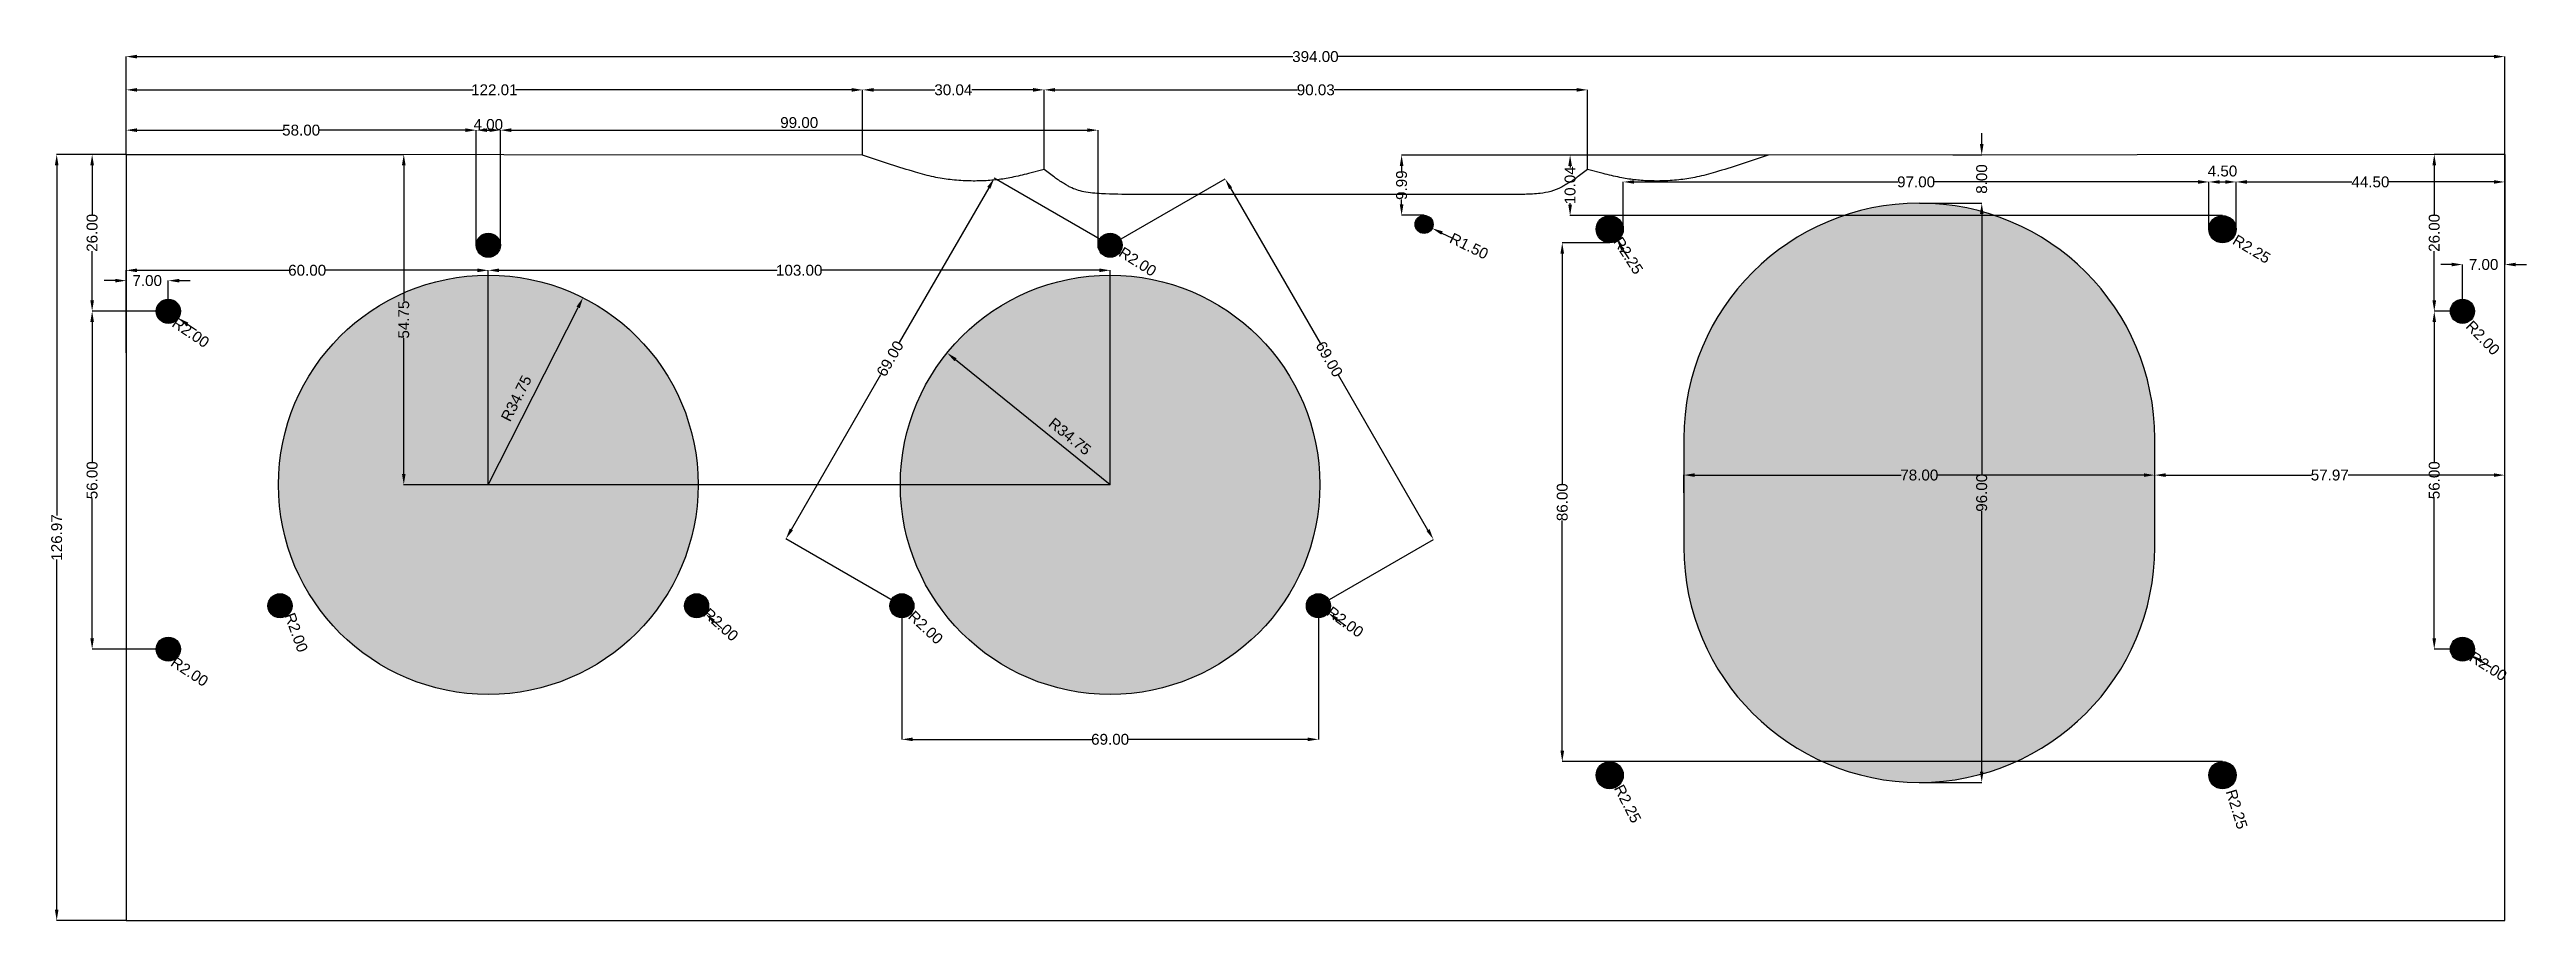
# Model space of a CAD drawing. Header units: centimetres. Extents: x -13 to 398, y 0 to 144.
import ezdxf

# ---------------------------------------------------------------- set-up
doc = ezdxf.new("R2010")
doc.units = ezdxf.units.CM
doc.header["$MEASUREMENT"] = 0
for name, color, linetype in [('Bemassung', 4, 'Continuous'), ('Schraffur', 7, 'Continuous'), ('Umrisse', 7, 'Continuous')]:
    doc.layers.add(name, color=color, linetype=linetype)
doc.styles.get("Standard").update_dxf_attribs({"font": 'arial.ttf'})
doc.dimstyles.get("Standard").update_dxf_attribs({"dimscale": 0.1, "dimtxt": 18, "dimasz": 18, "dimexe": 0.18, "dimexo": 0.0625, "dimgap": 0.09, "dimtad": 0, "dimzin": 0, "dimdsep": 46, "dimtxsty": 'Standard', "dimcen": 0, "dimadec": 0, "dimazin": 0, "dimtfac": 1, "dimtofl": 0, "dimtmove": 2, "dimatfit": 3, "dimfxl": 1, "dimtolj": 1, "dimtzin": 0, "dimarcsym": 0})

msp = doc.modelspace()

# ---------------------------------------------------------------- blocks, each defined once
blk = doc.blocks.new('*D36')
at = {"layer": 'Bemassung', "color": 0, "linetype": 'Continuous', "lineweight": -2, "transparency": 16777216}
for p, q in [((0, 126.98), (0, 137.69)), ((1.8, 137.67), (57.52, 137.67)), ((120.21, 137.67), (64.49, 137.67)), ((122.01, 126.87), (122.01, 137.69))]:
    blk.add_line(p, q, dxfattribs=at)
at = {"layer": 'Bemassung', "color": 0, "linetype": 'Continuous', "transparency": 16777216}
for points in [[(1.8, 137.97), (1.8, 137.37), (0, 137.67)], [(120.21, 137.97), (120.21, 137.37), (122.01, 137.67)]]:
    blk.add_solid(points, dxfattribs=at)
at = {"layer": 'Defpoints', "color": 0, "linetype": 'Continuous', "transparency": 16777216}
for p in [(122.01, 137.67), (0, 126.97), (122.01, 126.87)]:
    blk.add_point(p, dxfattribs=at)
at = {"layer": 'Bemassung', "color": 0, "linetype": 'Continuous', "transparency": 16777216, "insert": (61, 137.67), "char_height": 1.8, "attachment_point": 5}
blk.add_mtext('\\A1;122.01', dxfattribs=at)
blk = doc.blocks.new('*D37')
at = {"layer": 'Bemassung', "color": 0, "linetype": 'Continuous', "lineweight": -2, "transparency": 16777216}
for p, q in [((122.01, 126.87), (122.01, 137.69)), ((123.81, 137.67), (133.99, 137.67)), ((150.25, 137.67), (140.07, 137.67)), ((152.05, 124.48), (152.05, 137.69))]:
    blk.add_line(p, q, dxfattribs=at)
at = {"layer": 'Bemassung', "color": 0, "linetype": 'Continuous', "transparency": 16777216}
for points in [[(123.81, 137.97), (123.81, 137.37), (122.01, 137.67)], [(150.25, 137.97), (150.25, 137.37), (152.05, 137.67)]]:
    blk.add_solid(points, dxfattribs=at)
at = {"layer": 'Defpoints', "color": 0, "linetype": 'Continuous', "transparency": 16777216}
for p in [(152.05, 137.67), (122.01, 126.87), (152.05, 124.47)]:
    blk.add_point(p, dxfattribs=at)
at = {"layer": 'Bemassung', "color": 0, "linetype": 'Continuous', "transparency": 16777216, "insert": (137.03, 137.67), "char_height": 1.8, "attachment_point": 5}
blk.add_mtext('\\A1;30.04', dxfattribs=at)
blk = doc.blocks.new('*D38')
at = {"layer": 'Bemassung', "color": 0, "linetype": 'Continuous', "lineweight": -2, "transparency": 16777216}
for p, q in [((152.05, 124.48), (152.05, 137.69)), ((153.85, 137.67), (194.02, 137.67)), ((240.28, 137.67), (200.11, 137.67)), ((242.08, 124.48), (242.08, 137.69))]:
    blk.add_line(p, q, dxfattribs=at)
at = {"layer": 'Bemassung', "color": 0, "linetype": 'Continuous', "transparency": 16777216}
for points in [[(153.85, 137.97), (153.85, 137.37), (152.05, 137.67)], [(240.28, 137.97), (240.28, 137.37), (242.08, 137.67)]]:
    blk.add_solid(points, dxfattribs=at)
at = {"layer": 'Defpoints', "color": 0, "linetype": 'Continuous', "transparency": 16777216}
for p in [(242.08, 137.67), (152.05, 124.47), (242.08, 124.47)]:
    blk.add_point(p, dxfattribs=at)
at = {"layer": 'Bemassung', "color": 0, "linetype": 'Continuous', "transparency": 16777216, "insert": (197.06, 137.67), "char_height": 1.8, "attachment_point": 5}
blk.add_mtext('\\A1;90.03', dxfattribs=at)
blk = doc.blocks.new('*D39')
at = {"layer": 'Bemassung', "color": 0, "linetype": 'Continuous', "lineweight": -2, "transparency": 16777216}
for p, q in [((-0.01, 126.97), (-11.51, 126.97)), ((-11.49, 125.17), (-11.49, 67.15)), ((-11.49, 1.8), (-11.49, 59.82)), ((-0.01, 0), (-11.51, 0))]:
    blk.add_line(p, q, dxfattribs=at)
at = {"layer": 'Bemassung', "color": 0, "linetype": 'Continuous', "transparency": 16777216}
for points in [[(-11.79, 125.17), (-11.19, 125.17), (-11.49, 126.97)], [(-11.79, 1.8), (-11.19, 1.8), (-11.49, 0)]]:
    blk.add_solid(points, dxfattribs=at)
at = {"layer": 'Defpoints', "color": 0, "linetype": 'Continuous', "transparency": 16777216}
for p in [(0, 126.97), (0, 0), (-11.49, 0)]:
    blk.add_point(p, dxfattribs=at)
at = {"layer": 'Bemassung', "color": 0, "linetype": 'Continuous', "transparency": 16777216, "insert": (-11.49, 63.48), "char_height": 1.8, "attachment_point": 5, "rotation": 90}
blk.add_mtext('\\A1;126.97', dxfattribs=at)
blk = doc.blocks.new('*D40')
at = {"layer": 'Bemassung', "color": 0, "linetype": 'Continuous', "lineweight": -2, "transparency": 16777216}
for p, q in [((-1.8, 106.05), (-3.6, 106.05)), ((0, 100.98), (0, 106.07)), ((7, 100.98), (7, 106.07)), ((8.8, 106.05), (10.6, 106.05))]:
    blk.add_line(p, q, dxfattribs=at)
at = {"layer": 'Bemassung', "color": 0, "linetype": 'Continuous', "transparency": 16777216}
for points in [[(-1.8, 106.35), (-1.8, 105.75), (0, 106.05)], [(8.8, 106.35), (8.8, 105.75), (7, 106.05)]]:
    blk.add_solid(points, dxfattribs=at)
at = {"layer": 'Defpoints', "color": 0, "linetype": 'Continuous', "transparency": 16777216}
for p in [(0, 106.05), (0, 100.97), (7, 100.97)]:
    blk.add_point(p, dxfattribs=at)
at = {"layer": 'Bemassung', "color": 0, "linetype": 'Continuous', "transparency": 16777216, "insert": (3.5, 106.05), "char_height": 1.8, "attachment_point": 5}
blk.add_mtext('\\A1;7.00', dxfattribs=at)
blk = doc.blocks.new('*D41')
at = {"layer": 'Bemassung', "color": 0, "linetype": 'Continuous', "lineweight": -2, "transparency": 16777216}
for p, q in [((0, 126.98), (0, 131.01)), ((1.8, 130.99), (25.96, 130.99)), ((56.2, 130.99), (32.04, 130.99)), ((58, 111.92), (58, 131.01))]:
    blk.add_line(p, q, dxfattribs=at)
at = {"layer": 'Bemassung', "color": 0, "linetype": 'Continuous', "transparency": 16777216}
for points in [[(1.8, 131.29), (1.8, 130.69), (0, 130.99)], [(56.2, 131.29), (56.2, 130.69), (58, 130.99)]]:
    blk.add_solid(points, dxfattribs=at)
at = {"layer": 'Defpoints', "color": 0, "linetype": 'Continuous', "transparency": 16777216}
for p in [(58, 130.99), (0, 126.97), (58, 111.92)]:
    blk.add_point(p, dxfattribs=at)
at = {"layer": 'Bemassung', "color": 0, "linetype": 'Continuous', "transparency": 16777216, "insert": (29, 130.99), "char_height": 1.8, "attachment_point": 5}
blk.add_mtext('\\A1;58.00', dxfattribs=at)
blk = doc.blocks.new('*D42')
at = {"layer": 'Bemassung', "color": 0, "linetype": 'Continuous', "lineweight": -2, "transparency": 16777216}
for p, q in [((58, 111.92), (58, 131.01)), ((59.8, 130.99), (60.2, 130.99)), ((62, 111.92), (62, 131.01))]:
    blk.add_line(p, q, dxfattribs=at)
at = {"layer": 'Bemassung', "color": 0, "linetype": 'Continuous', "transparency": 16777216}
for points in [[(59.8, 131.29), (59.8, 130.69), (58, 130.99)], [(60.2, 131.29), (60.2, 130.69), (62, 130.99)]]:
    blk.add_solid(points, dxfattribs=at)
at = {"layer": 'Defpoints', "color": 0, "linetype": 'Continuous', "transparency": 16777216}
for p in [(62, 130.99), (58, 111.92), (62, 111.92)]:
    blk.add_point(p, dxfattribs=at)
at = {"layer": 'Bemassung', "color": 0, "linetype": 'Continuous', "transparency": 16777216, "insert": (60, 131.92), "char_height": 1.8, "attachment_point": 5}
blk.add_mtext('\\A1;4.00', dxfattribs=at)
blk = doc.blocks.new('*D43')
at = {"layer": 'Bemassung', "color": 0, "linetype": 'Continuous', "lineweight": -2, "transparency": 16777216}
for p, q in [((62, 111.92), (62, 131.01)), ((63.8, 130.99), (159.2, 130.99)), ((161, 111.92), (161, 131.01))]:
    blk.add_line(p, q, dxfattribs=at)
at = {"layer": 'Bemassung', "color": 0, "linetype": 'Continuous', "transparency": 16777216}
for points in [[(63.8, 131.29), (63.8, 130.69), (62, 130.99)], [(159.2, 131.29), (159.2, 130.69), (161, 130.99)]]:
    blk.add_solid(points, dxfattribs=at)
at = {"layer": 'Defpoints', "color": 0, "linetype": 'Continuous', "transparency": 16777216}
for p in [(161, 130.99), (62, 111.92), (161, 111.92)]:
    blk.add_point(p, dxfattribs=at)
at = {"layer": 'Bemassung', "color": 0, "linetype": 'Continuous', "transparency": 16777216, "insert": (111.5, 132.24), "char_height": 1.8, "attachment_point": 5}
blk.add_mtext('\\A1;99.00', dxfattribs=at)
blk = doc.blocks.new('*D44')
at = {"layer": 'Bemassung', "color": 0, "linetype": 'Continuous', "lineweight": -2, "transparency": 16777216}
for p, q in [((-0.01, 126.97), (-5.64, 126.97)), ((-5.62, 125.17), (-5.62, 117.03)), ((-5.62, 102.77), (-5.62, 110.91)), ((6.99, 100.97), (-5.64, 100.97))]:
    blk.add_line(p, q, dxfattribs=at)
at = {"layer": 'Bemassung', "color": 0, "linetype": 'Continuous', "transparency": 16777216}
for points in [[(-5.92, 125.17), (-5.32, 125.17), (-5.62, 126.97)], [(-5.92, 102.77), (-5.32, 102.77), (-5.62, 100.97)]]:
    blk.add_solid(points, dxfattribs=at)
at = {"layer": 'Defpoints', "color": 0, "linetype": 'Continuous', "transparency": 16777216}
for p in [(0, 126.97), (-5.62, 100.97), (7, 100.97)]:
    blk.add_point(p, dxfattribs=at)
at = {"layer": 'Bemassung', "color": 0, "linetype": 'Continuous', "transparency": 16777216, "insert": (-5.62, 113.97), "char_height": 1.8, "attachment_point": 5, "rotation": 90}
blk.add_mtext('\\A1;26.00', dxfattribs=at)
blk = doc.blocks.new('*D45')
at = {"layer": 'Bemassung', "color": 0, "linetype": 'Continuous', "lineweight": -2, "transparency": 16777216}
for p, q in [((6.99, 100.97), (-5.64, 100.97)), ((-5.62, 99.17), (-5.62, 76.01)), ((-5.62, 46.77), (-5.62, 69.93)), ((6.99, 44.97), (-5.64, 44.97))]:
    blk.add_line(p, q, dxfattribs=at)
at = {"layer": 'Bemassung', "color": 0, "linetype": 'Continuous', "transparency": 16777216}
for points in [[(-5.92, 99.17), (-5.32, 99.17), (-5.62, 100.97)], [(-5.92, 46.77), (-5.32, 46.77), (-5.62, 44.97)]]:
    blk.add_solid(points, dxfattribs=at)
at = {"layer": 'Defpoints', "color": 0, "linetype": 'Continuous', "transparency": 16777216}
for p in [(7, 100.97), (-5.62, 44.97), (7, 44.97)]:
    blk.add_point(p, dxfattribs=at)
at = {"layer": 'Bemassung', "color": 0, "linetype": 'Continuous', "transparency": 16777216, "insert": (-5.62, 72.97), "char_height": 1.8, "attachment_point": 5, "rotation": 90}
blk.add_mtext('\\A1;56.00', dxfattribs=at)
blk = doc.blocks.new('*D46')
at = {"layer": 'Bemassung', "color": 0, "linetype": 'Continuous', "lineweight": -2, "transparency": 16777216}
for p, q in [((142.9, 121.44), (128.07, 95.77)), ((162.99, 111.92), (143.78, 123.01)), ((110.2, 64.81), (125.02, 90.49)), ((128.49, 52.16), (109.28, 63.26))]:
    blk.add_line(p, q, dxfattribs=at)
at = {"layer": 'Bemassung', "color": 0, "linetype": 'Continuous', "transparency": 16777216}
for points in [[(142.64, 121.59), (143.16, 121.29), (143.8, 123)], [(109.94, 64.96), (110.46, 64.66), (109.3, 63.25)]]:
    blk.add_solid(points, dxfattribs=at)
at = {"layer": 'Defpoints', "color": 0, "linetype": 'Continuous', "transparency": 16777216}
for p in [(143.8, 123), (163, 111.92), (128.5, 52.16)]:
    blk.add_point(p, dxfattribs=at)
at = {"layer": 'Bemassung', "color": 0, "linetype": 'Continuous', "transparency": 16777216, "insert": (126.55, 93.13), "char_height": 1.8, "attachment_point": 5, "rotation": 60}
blk.add_mtext('\\A1;69.00', dxfattribs=at)
blk = doc.blocks.new('*D47')
at = {"layer": 'Bemassung', "color": 0, "linetype": 'Continuous', "lineweight": -2, "transparency": 16777216}
for p, q in [((128.5, 52.15), (128.5, 30)), ((197.5, 52.15), (197.5, 30)), ((130.3, 30.02), (159.95, 30.02)), ((195.7, 30.02), (166.05, 30.02))]:
    blk.add_line(p, q, dxfattribs=at)
at = {"layer": 'Bemassung', "color": 0, "linetype": 'Continuous', "transparency": 16777216}
for points in [[(130.3, 30.32), (130.3, 29.72), (128.5, 30.02)], [(195.7, 30.32), (195.7, 29.72), (197.5, 30.02)]]:
    blk.add_solid(points, dxfattribs=at)
at = {"layer": 'Defpoints', "color": 0, "linetype": 'Continuous', "transparency": 16777216}
for p in [(128.5, 52.16), (197.5, 52.16), (197.5, 30.02)]:
    blk.add_point(p, dxfattribs=at)
at = {"layer": 'Bemassung', "color": 0, "linetype": 'Continuous', "transparency": 16777216, "insert": (163, 30.02), "char_height": 1.8, "attachment_point": 5}
blk.add_mtext('\\A1;69.00', dxfattribs=at)
blk = doc.blocks.new('*D48')
at = {"layer": 'Bemassung', "color": 0, "linetype": 'Continuous', "lineweight": -2, "transparency": 16777216}
for p, q in [((163.01, 111.92), (182.07, 122.93)), ((182.95, 121.36), (197.78, 95.68)), ((215.65, 64.72), (200.83, 90.4)), ((197.51, 52.16), (216.57, 63.17))]:
    blk.add_line(p, q, dxfattribs=at)
at = {"layer": 'Bemassung', "color": 0, "linetype": 'Continuous', "transparency": 16777216}
for points in [[(183.21, 121.51), (182.69, 121.21), (182.05, 122.92)], [(215.91, 64.87), (215.39, 64.57), (216.55, 63.16)]]:
    blk.add_solid(points, dxfattribs=at)
at = {"layer": 'Defpoints', "color": 0, "linetype": 'Continuous', "transparency": 16777216}
for p in [(163, 111.92), (216.55, 63.16), (197.5, 52.16)]:
    blk.add_point(p, dxfattribs=at)
at = {"layer": 'Bemassung', "color": 0, "linetype": 'Continuous', "transparency": 16777216, "insert": (199.3, 93.04), "char_height": 1.8, "attachment_point": 5, "rotation": 300}
blk.add_mtext('\\A1;69.00', dxfattribs=at)
blk = doc.blocks.new('*D49')
at = {"layer": 'Bemassung', "color": 0, "linetype": 'Continuous', "lineweight": -2, "transparency": 16777216}
blk.add_line((163, 72.22), (137.39, 92.95), dxfattribs=at)
at = {"layer": 'Bemassung', "color": 0, "linetype": 'Continuous', "transparency": 16777216}
blk.add_solid([(137.57, 93.18), (137.2, 92.71), (135.99, 94.08)], dxfattribs=at)
at = {"layer": 'Defpoints', "color": 0, "linetype": 'Continuous', "transparency": 16777216}
for p in [(135.99, 94.08), (163, 72.22)]:
    blk.add_point(p, dxfattribs=at)
at = {"layer": 'Bemassung', "color": 0, "linetype": 'Continuous', "transparency": 16777216, "insert": (156.34, 80.23), "char_height": 1.8, "attachment_point": 5, "rotation": 321.0214}
blk.add_mtext('\\A1;R34.75', dxfattribs=at)
blk = doc.blocks.new('*D50')
at = {"layer": 'Bemassung', "color": 0, "linetype": 'Continuous', "lineweight": -2, "transparency": 16777216}
blk.add_line((10.15, 98.84), (11.64, 97.83), dxfattribs=at)
at = {"layer": 'Bemassung', "color": 0, "linetype": 'Continuous', "transparency": 16777216}
blk.add_solid([(10.32, 99.09), (9.98, 98.59), (8.66, 99.85)], dxfattribs=at)
at = {"layer": 'Defpoints', "color": 0, "linetype": 'Continuous', "transparency": 16777216}
for p in [(7, 100.97), (8.66, 99.85)]:
    blk.add_point(p, dxfattribs=at)
at = {"layer": 'Bemassung', "color": 0, "linetype": 'Continuous', "transparency": 16777216, "insert": (10.71, 97.43), "char_height": 1.8, "attachment_point": 5, "rotation": 325.9093}
blk.add_mtext('\\A1;R2.00', dxfattribs=at)
blk = doc.blocks.new('*D51')
at = {"layer": 'Bemassung', "color": 0, "linetype": 'Continuous', "lineweight": -2, "transparency": 16777216}
blk.add_line((7, 44.97), (7.17, 44.86), dxfattribs=at)
at = {"layer": 'Bemassung', "color": 0, "linetype": 'Continuous', "transparency": 16777216}
blk.add_solid([(7.33, 45.11), (7, 44.61), (8.67, 43.88)], dxfattribs=at)
at = {"layer": 'Defpoints', "color": 0, "linetype": 'Continuous', "transparency": 16777216}
for p in [(7, 44.97), (8.67, 43.88)]:
    blk.add_point(p, dxfattribs=at)
at = {"layer": 'Bemassung', "color": 0, "linetype": 'Continuous', "transparency": 16777216, "insert": (10.52, 41.24), "char_height": 1.8, "attachment_point": 5, "rotation": 326.8645}
blk.add_mtext('\\A1;R2.00', dxfattribs=at)
blk = doc.blocks.new('*D52')
at = {"layer": 'Bemassung', "color": 0, "linetype": 'Continuous', "lineweight": -2, "transparency": 16777216}
blk.add_line((25.5, 52.16), (25.57, 51.97), dxfattribs=at)
at = {"layer": 'Bemassung', "color": 0, "linetype": 'Continuous', "transparency": 16777216}
blk.add_solid([(25.85, 52.07), (25.29, 51.87), (26.18, 50.28)], dxfattribs=at)
at = {"layer": 'Defpoints', "color": 0, "linetype": 'Continuous', "transparency": 16777216}
for p in [(25.5, 52.16), (26.18, 50.28)]:
    blk.add_point(p, dxfattribs=at)
at = {"layer": 'Bemassung', "color": 0, "linetype": 'Continuous', "transparency": 16777216, "insert": (28.19, 47.74), "char_height": 1.8, "attachment_point": 5, "rotation": 289.8149}
blk.add_mtext('\\A1;R2.00', dxfattribs=at)
blk = doc.blocks.new('*D53')
at = {"layer": 'Bemassung', "color": 0, "linetype": 'Continuous', "lineweight": -2, "transparency": 16777216}
blk.add_line((97.33, 49.62), (98.67, 48.42), dxfattribs=at)
at = {"layer": 'Bemassung', "color": 0, "linetype": 'Continuous', "transparency": 16777216}
blk.add_solid([(97.53, 49.85), (97.13, 49.4), (95.99, 50.82)], dxfattribs=at)
at = {"layer": 'Defpoints', "color": 0, "linetype": 'Continuous', "transparency": 16777216}
for p in [(94.5, 52.16), (95.99, 50.82)]:
    blk.add_point(p, dxfattribs=at)
at = {"layer": 'Bemassung', "color": 0, "linetype": 'Continuous', "transparency": 16777216, "insert": (98.51, 49.03), "char_height": 1.8, "attachment_point": 5, "rotation": 318.1187}
blk.add_mtext('\\A1;R2.00', dxfattribs=at)
blk = doc.blocks.new('*D54')
at = {"layer": 'Bemassung', "color": 0, "linetype": 'Continuous', "lineweight": -2, "transparency": 16777216}
blk.add_line((128.5, 52.16), (128.65, 52.02), dxfattribs=at)
at = {"layer": 'Bemassung', "color": 0, "linetype": 'Continuous', "transparency": 16777216}
blk.add_solid([(128.85, 52.24), (128.44, 51.8), (129.96, 50.79)], dxfattribs=at)
at = {"layer": 'Defpoints', "color": 0, "linetype": 'Continuous', "transparency": 16777216}
for p in [(128.5, 52.16), (129.96, 50.79)]:
    blk.add_point(p, dxfattribs=at)
at = {"layer": 'Bemassung', "color": 0, "linetype": 'Continuous', "transparency": 16777216, "insert": (132.44, 48.57), "char_height": 1.8, "attachment_point": 5, "rotation": 316.8653}
blk.add_mtext('\\A1;R2.00', dxfattribs=at)
blk = doc.blocks.new('*D55')
at = {"layer": 'Bemassung', "color": 0, "linetype": 'Continuous', "lineweight": -2, "transparency": 16777216}
blk.add_line((163, 111.92), (163.17, 111.81), dxfattribs=at)
at = {"layer": 'Bemassung', "color": 0, "linetype": 'Continuous', "transparency": 16777216}
blk.add_solid([(163.33, 112.06), (163.01, 111.56), (164.69, 110.85)], dxfattribs=at)
at = {"layer": 'Defpoints', "color": 0, "linetype": 'Continuous', "transparency": 16777216}
for p in [(163, 111.92), (164.69, 110.85)]:
    blk.add_point(p, dxfattribs=at)
at = {"layer": 'Bemassung', "color": 0, "linetype": 'Continuous', "transparency": 16777216, "insert": (167.57, 109.19), "char_height": 1.8, "attachment_point": 5, "rotation": 327.6788}
blk.add_mtext('\\A1;R2.00', dxfattribs=at)
blk = doc.blocks.new('*D56')
at = {"layer": 'Bemassung', "color": 0, "linetype": 'Continuous', "lineweight": -2, "transparency": 16777216}
blk.add_line((200.57, 49.92), (202.02, 48.86), dxfattribs=at)
at = {"layer": 'Bemassung', "color": 0, "linetype": 'Continuous', "transparency": 16777216}
blk.add_solid([(200.75, 50.16), (200.39, 49.68), (199.12, 50.98)], dxfattribs=at)
at = {"layer": 'Defpoints', "color": 0, "linetype": 'Continuous', "transparency": 16777216}
for p in [(197.5, 52.16), (199.12, 50.98)]:
    blk.add_point(p, dxfattribs=at)
at = {"layer": 'Bemassung', "color": 0, "linetype": 'Continuous', "transparency": 16777216, "insert": (201.94, 49.48), "char_height": 1.8, "attachment_point": 5, "rotation": 323.8902}
blk.add_mtext('\\A1;R2.00', dxfattribs=at)
blk = doc.blocks.new('*D57')
at = {"layer": 'Bemassung', "color": 0, "linetype": 'Continuous', "lineweight": -2, "transparency": 16777216}
blk.add_line((60, 72.22), (74.88, 101.62), dxfattribs=at)
at = {"layer": 'Bemassung', "color": 0, "linetype": 'Continuous', "transparency": 16777216}
blk.add_solid([(74.61, 101.76), (75.15, 101.48), (75.69, 103.23)], dxfattribs=at)
at = {"layer": 'Defpoints', "color": 0, "linetype": 'Continuous', "transparency": 16777216}
for p in [(75.69, 103.23), (60, 72.22)]:
    blk.add_point(p, dxfattribs=at)
at = {"layer": 'Bemassung', "color": 0, "linetype": 'Continuous', "transparency": 16777216, "insert": (64.64, 86.55), "char_height": 1.8, "attachment_point": 5, "rotation": 63.1582}
blk.add_mtext('\\A1;R34.75', dxfattribs=at)
blk = doc.blocks.new('*D58')
at = {"layer": 'Bemassung', "color": 0, "linetype": 'Continuous', "lineweight": -2, "transparency": 16777216}
blk.add_line((217.97, 113.94), (219.59, 113.15), dxfattribs=at)
at = {"layer": 'Bemassung', "color": 0, "linetype": 'Continuous', "transparency": 16777216}
blk.add_solid([(218.1, 114.21), (217.84, 113.67), (216.35, 114.73)], dxfattribs=at)
at = {"layer": 'Defpoints', "color": 0, "linetype": 'Continuous', "transparency": 16777216}
for p in [(215, 115.38), (216.35, 114.73)]:
    blk.add_point(p, dxfattribs=at)
at = {"layer": 'Bemassung', "color": 0, "linetype": 'Continuous', "transparency": 16777216, "insert": (222.45, 111.77), "char_height": 1.8, "attachment_point": 5, "rotation": 334.1256}
blk.add_mtext('\\A1;R1.50', dxfattribs=at)
blk = doc.blocks.new('*D59')
at = {"layer": 'Bemassung', "color": 0, "linetype": 'Continuous', "lineweight": -2, "transparency": 16777216}
blk.add_line((247.94, 111.17), (248.91, 109.66), dxfattribs=at)
at = {"layer": 'Bemassung', "color": 0, "linetype": 'Continuous', "transparency": 16777216}
blk.add_solid([(248.19, 111.33), (247.69, 111.01), (246.97, 112.69)], dxfattribs=at)
at = {"layer": 'Defpoints', "color": 0, "linetype": 'Continuous', "transparency": 16777216}
for p in [(245.75, 114.58), (246.97, 112.69)]:
    blk.add_point(p, dxfattribs=at)
at = {"layer": 'Bemassung', "color": 0, "linetype": 'Continuous', "transparency": 16777216, "insert": (248.83, 110.2), "char_height": 1.8, "attachment_point": 5, "rotation": 302.717}
blk.add_mtext('\\A1;R2.25', dxfattribs=at)
blk = doc.blocks.new('*D60')
at = {"layer": 'Bemassung', "color": 0, "linetype": 'Continuous', "lineweight": -2, "transparency": 16777216}
blk.add_line((245.75, 24.08), (245.96, 23.68), dxfattribs=at)
at = {"layer": 'Bemassung', "color": 0, "linetype": 'Continuous', "transparency": 16777216}
blk.add_solid([(246.22, 23.82), (245.69, 23.54), (246.78, 22.08)], dxfattribs=at)
at = {"layer": 'Defpoints', "color": 0, "linetype": 'Continuous', "transparency": 16777216}
for p in [(245.75, 24.08), (246.78, 22.08)]:
    blk.add_point(p, dxfattribs=at)
at = {"layer": 'Bemassung', "color": 0, "linetype": 'Continuous', "transparency": 16777216, "insert": (248.72, 19.35), "char_height": 1.8, "attachment_point": 5, "rotation": 297.0742}
blk.add_mtext('\\A1;R2.25', dxfattribs=at)
blk = doc.blocks.new('*D61')
at = {"layer": 'Bemassung', "color": 0, "linetype": 'Continuous', "lineweight": -2, "transparency": 16777216}
blk.add_line((347.25, 114.58), (347.64, 114.35), dxfattribs=at)
at = {"layer": 'Bemassung', "color": 0, "linetype": 'Continuous', "transparency": 16777216}
blk.add_solid([(347.79, 114.61), (347.48, 114.09), (349.18, 113.42)], dxfattribs=at)
at = {"layer": 'Defpoints', "color": 0, "linetype": 'Continuous', "transparency": 16777216}
for p in [(347.25, 114.58), (349.18, 113.42)]:
    blk.add_point(p, dxfattribs=at)
at = {"layer": 'Bemassung', "color": 0, "linetype": 'Continuous', "transparency": 16777216, "insert": (352.08, 111.28), "char_height": 1.8, "attachment_point": 5, "rotation": 329.0315}
blk.add_mtext('\\A1;R2.25', dxfattribs=at)
blk = doc.blocks.new('*D64')
at = {"layer": 'Bemassung', "color": 0, "linetype": 'Continuous', "lineweight": -2, "transparency": 16777216}
blk.add_line((347.25, 24.08), (347.38, 23.65), dxfattribs=at)
at = {"layer": 'Bemassung', "color": 0, "linetype": 'Continuous', "transparency": 16777216}
blk.add_solid([(347.67, 23.74), (347.1, 23.56), (347.91, 21.93)], dxfattribs=at)
at = {"layer": 'Defpoints', "color": 0, "linetype": 'Continuous', "transparency": 16777216}
for p in [(347.25, 24.08), (347.91, 21.93)]:
    blk.add_point(p, dxfattribs=at)
at = {"layer": 'Bemassung', "color": 0, "linetype": 'Continuous', "transparency": 16777216, "insert": (349.61, 18.44), "char_height": 1.8, "attachment_point": 5, "rotation": 286.9973}
blk.add_mtext('\\A1;R2.25', dxfattribs=at)
blk = doc.blocks.new('*D65')
at = {"layer": 'Bemassung', "color": 0, "linetype": 'Continuous', "lineweight": -2, "transparency": 16777216}
for p, q in [((0, 126.98), (0, 143.2)), ((1.8, 143.18), (193.26, 143.18)), ((392.2, 143.18), (200.74, 143.18)), ((394, 126.98), (394, 143.2))]:
    blk.add_line(p, q, dxfattribs=at)
at = {"layer": 'Bemassung', "color": 0, "linetype": 'Continuous', "transparency": 16777216}
for points in [[(1.8, 143.48), (1.8, 142.88), (0, 143.18)], [(392.2, 143.48), (392.2, 142.88), (394, 143.18)]]:
    blk.add_solid(points, dxfattribs=at)
at = {"layer": 'Defpoints', "color": 0, "linetype": 'Continuous', "transparency": 16777216}
for p in [(394, 143.18), (0, 126.97), (394, 126.97)]:
    blk.add_point(p, dxfattribs=at)
at = {"layer": 'Bemassung', "color": 0, "linetype": 'Continuous', "transparency": 16777216, "insert": (197, 143.18), "char_height": 1.8, "attachment_point": 5}
blk.add_mtext('\\A1;394.00', dxfattribs=at)
blk = doc.blocks.new('*D66')
at = {"layer": 'Bemassung', "color": 0, "linetype": 'Continuous', "lineweight": -2, "transparency": 16777216}
for p, q in [((0, 94.11), (0, 107.78)), ((1.8, 107.76), (26.95, 107.76)), ((58.2, 107.76), (33.05, 107.76)), ((60, 72.23), (60, 107.78))]:
    blk.add_line(p, q, dxfattribs=at)
at = {"layer": 'Bemassung', "color": 0, "linetype": 'Continuous', "transparency": 16777216}
for points in [[(1.8, 108.06), (1.8, 107.46), (0, 107.76)], [(58.2, 108.06), (58.2, 107.46), (60, 107.76)]]:
    blk.add_solid(points, dxfattribs=at)
at = {"layer": 'Defpoints', "color": 0, "linetype": 'Continuous', "transparency": 16777216}
for p in [(60, 107.76), (0, 94.1), (60, 72.22)]:
    blk.add_point(p, dxfattribs=at)
at = {"layer": 'Bemassung', "color": 0, "linetype": 'Continuous', "transparency": 16777216, "insert": (30, 107.76), "char_height": 1.8, "attachment_point": 5}
blk.add_mtext('\\A1;60.00', dxfattribs=at)
blk = doc.blocks.new('*D67')
at = {"layer": 'Bemassung', "color": 0, "linetype": 'Continuous', "lineweight": -2, "transparency": 16777216}
for p, q in [((60, 72.23), (60, 107.78)), ((61.8, 107.76), (107.84, 107.76)), ((161.2, 107.76), (115.16, 107.76)), ((163, 72.23), (163, 107.78))]:
    blk.add_line(p, q, dxfattribs=at)
at = {"layer": 'Bemassung', "color": 0, "linetype": 'Continuous', "transparency": 16777216}
for points in [[(61.8, 108.06), (61.8, 107.46), (60, 107.76)], [(161.2, 108.06), (161.2, 107.46), (163, 107.76)]]:
    blk.add_solid(points, dxfattribs=at)
at = {"layer": 'Defpoints', "color": 0, "linetype": 'Continuous', "transparency": 16777216}
for p in [(163, 107.76), (60, 72.22), (163, 72.22)]:
    blk.add_point(p, dxfattribs=at)
at = {"layer": 'Bemassung', "color": 0, "linetype": 'Continuous', "transparency": 16777216, "insert": (111.5, 107.76), "char_height": 1.8, "attachment_point": 5}
blk.add_mtext('\\A1;103.00', dxfattribs=at)
blk = doc.blocks.new('*D68')
at = {"layer": 'Bemassung', "color": 0, "linetype": 'Continuous', "lineweight": -2, "transparency": 16777216}
for p, q in [((0.01, 126.97), (46.02, 126.97)), ((46, 125.17), (46, 102.65)), ((46, 74.02), (46, 96.54)), ((162.99, 72.22), (45.98, 72.22))]:
    blk.add_line(p, q, dxfattribs=at)
at = {"layer": 'Bemassung', "color": 0, "linetype": 'Continuous', "transparency": 16777216}
for points in [[(45.7, 125.17), (46.3, 125.17), (46, 126.97)], [(45.7, 74.02), (46.3, 74.02), (46, 72.22)]]:
    blk.add_solid(points, dxfattribs=at)
at = {"layer": 'Defpoints', "color": 0, "linetype": 'Continuous', "transparency": 16777216}
for p in [(0, 126.97), (46, 72.22), (163, 72.22)]:
    blk.add_point(p, dxfattribs=at)
at = {"layer": 'Bemassung', "color": 0, "linetype": 'Continuous', "transparency": 16777216, "insert": (46, 99.59), "char_height": 1.8, "attachment_point": 5, "rotation": 90}
blk.add_mtext('\\A1;54.75', dxfattribs=at)
blk = doc.blocks.new('*D69')
at = {"layer": 'Bemassung', "color": 0, "linetype": 'Continuous', "lineweight": -2, "transparency": 16777216}
for p, q in [((272.01, 126.87), (211.26, 126.87)), ((211.28, 125.07), (211.28, 124.22)), ((211.28, 118.68), (211.28, 119.52)), ((215, 116.88), (211.26, 116.88))]:
    blk.add_line(p, q, dxfattribs=at)
at = {"layer": 'Bemassung', "color": 0, "linetype": 'Continuous', "transparency": 16777216}
for points in [[(210.98, 125.07), (211.58, 125.07), (211.28, 126.87)], [(210.98, 118.68), (211.58, 118.68), (211.28, 116.88)]]:
    blk.add_solid(points, dxfattribs=at)
at = {"layer": 'Defpoints', "color": 0, "linetype": 'Continuous', "transparency": 16777216}
for p in [(272.02, 126.87), (211.28, 116.88), (215, 116.88)]:
    blk.add_point(p, dxfattribs=at)
at = {"layer": 'Bemassung', "color": 0, "linetype": 'Continuous', "transparency": 16777216, "insert": (211.28, 121.87), "char_height": 1.8, "attachment_point": 5, "rotation": 90}
blk.add_mtext('\\A1;9.99', dxfattribs=at)
blk = doc.blocks.new('*D70')
at = {"layer": 'Bemassung', "color": 0, "linetype": 'Continuous', "lineweight": -2, "transparency": 16777216}
for p, q in [((272.01, 126.87), (239.17, 126.87)), ((239.19, 125.07), (239.19, 124.81)), ((347.25, 116.83), (239.17, 116.83)), ((239.19, 118.63), (239.19, 118.89))]:
    blk.add_line(p, q, dxfattribs=at)
at = {"layer": 'Bemassung', "color": 0, "linetype": 'Continuous', "transparency": 16777216}
for points in [[(238.89, 125.07), (239.49, 125.07), (239.19, 126.87)], [(238.89, 118.63), (239.49, 118.63), (239.19, 116.83)]]:
    blk.add_solid(points, dxfattribs=at)
at = {"layer": 'Defpoints', "color": 0, "linetype": 'Continuous', "transparency": 16777216}
for p in [(272.02, 126.87), (239.19, 116.83), (347.25, 116.83)]:
    blk.add_point(p, dxfattribs=at)
at = {"layer": 'Bemassung', "color": 0, "linetype": 'Continuous', "transparency": 16777216, "insert": (239.19, 121.85), "char_height": 1.8, "attachment_point": 5, "rotation": 90}
blk.add_mtext('\\A1;10.04', dxfattribs=at)
blk = doc.blocks.new('*D71')
at = {"layer": 'Bemassung', "color": 0, "linetype": 'Continuous', "lineweight": -2, "transparency": 16777216}
for p, q in [((245.75, 112.33), (237.88, 112.33)), ((237.89, 110.53), (237.89, 72.37)), ((237.89, 28.13), (237.89, 66.29)), ((347.25, 26.33), (237.88, 26.33))]:
    blk.add_line(p, q, dxfattribs=at)
at = {"layer": 'Bemassung', "color": 0, "linetype": 'Continuous', "transparency": 16777216}
for points in [[(237.59, 110.53), (238.19, 110.53), (237.89, 112.33)], [(237.59, 28.13), (238.19, 28.13), (237.89, 26.33)]]:
    blk.add_solid(points, dxfattribs=at)
at = {"layer": 'Defpoints', "color": 0, "linetype": 'Continuous', "transparency": 16777216}
for p in [(245.75, 112.33), (237.89, 26.33), (347.25, 26.33)]:
    blk.add_point(p, dxfattribs=at)
at = {"layer": 'Bemassung', "color": 0, "linetype": 'Continuous', "transparency": 16777216, "insert": (237.89, 69.33), "char_height": 1.8, "attachment_point": 5, "rotation": 90}
blk.add_mtext('\\A1;86.00', dxfattribs=at)
blk = doc.blocks.new('*D72')
at = {"layer": 'Bemassung', "color": 0, "linetype": 'Continuous', "lineweight": -2, "transparency": 16777216}
for p, q in [((248, 114.59), (248, 122.43)), ((249.8, 122.41), (293.46, 122.41)), ((343.2, 122.41), (299.54, 122.41)), ((345, 114.59), (345, 122.43))]:
    blk.add_line(p, q, dxfattribs=at)
at = {"layer": 'Bemassung', "color": 0, "linetype": 'Continuous', "transparency": 16777216}
for points in [[(249.8, 122.71), (249.8, 122.11), (248, 122.41)], [(343.2, 122.71), (343.2, 122.11), (345, 122.41)]]:
    blk.add_solid(points, dxfattribs=at)
at = {"layer": 'Defpoints', "color": 0, "linetype": 'Continuous', "transparency": 16777216}
for p in [(345, 122.41), (248, 114.58), (345, 114.58)]:
    blk.add_point(p, dxfattribs=at)
at = {"layer": 'Bemassung', "color": 0, "linetype": 'Continuous', "transparency": 16777216, "insert": (296.5, 122.41), "char_height": 1.8, "attachment_point": 5}
blk.add_mtext('\\A1;97.00', dxfattribs=at)
blk = doc.blocks.new('*D73')
at = {"layer": 'Bemassung', "color": 0, "linetype": 'Continuous', "lineweight": -2, "transparency": 16777216}
for p, q in [((345, 114.59), (345, 122.43)), ((346.8, 122.41), (347.7, 122.41)), ((349.5, 114.59), (349.5, 122.43))]:
    blk.add_line(p, q, dxfattribs=at)
at = {"layer": 'Bemassung', "color": 0, "linetype": 'Continuous', "transparency": 16777216}
for points in [[(346.8, 122.71), (346.8, 122.11), (345, 122.41)], [(347.7, 122.71), (347.7, 122.11), (349.5, 122.41)]]:
    blk.add_solid(points, dxfattribs=at)
at = {"layer": 'Defpoints', "color": 0, "linetype": 'Continuous', "transparency": 16777216}
for p in [(349.5, 122.41), (345, 114.58), (349.5, 114.58)]:
    blk.add_point(p, dxfattribs=at)
at = {"layer": 'Bemassung', "color": 0, "linetype": 'Continuous', "transparency": 16777216, "insert": (347.25, 124.21), "char_height": 1.8, "attachment_point": 5}
blk.add_mtext('\\A1;4.50', dxfattribs=at)
blk = doc.blocks.new('*D74')
at = {"layer": 'Bemassung', "color": 0, "linetype": 'Continuous', "lineweight": -2, "transparency": 16777216}
for p, q in [((394, 126.96), (394, 122.39)), ((349.5, 114.59), (349.5, 122.43)), ((351.3, 122.41), (368.67, 122.41)), ((392.2, 122.41), (374.83, 122.41))]:
    blk.add_line(p, q, dxfattribs=at)
at = {"layer": 'Bemassung', "color": 0, "linetype": 'Continuous', "transparency": 16777216}
for points in [[(351.3, 122.71), (351.3, 122.11), (349.5, 122.41)], [(392.2, 122.71), (392.2, 122.11), (394, 122.41)]]:
    blk.add_solid(points, dxfattribs=at)
at = {"layer": 'Defpoints', "color": 0, "linetype": 'Continuous', "transparency": 16777216}
for p in [(394, 126.97), (394, 122.41), (349.5, 114.58)]:
    blk.add_point(p, dxfattribs=at)
at = {"layer": 'Bemassung', "color": 0, "linetype": 'Continuous', "transparency": 16777216, "insert": (371.75, 122.41), "char_height": 1.8, "attachment_point": 5}
blk.add_mtext('\\A1;44.50', dxfattribs=at)
blk = doc.blocks.new('*D75')
at = {"layer": 'Bemassung', "color": 0, "linetype": 'Continuous', "lineweight": -2, "transparency": 16777216}
for p, q in [((336.03, 70.89), (336.03, 73.84)), ((337.83, 73.82), (361.97, 73.82)), ((392.2, 73.82), (368.06, 73.82)), ((394, 61.24), (394, 73.84))]:
    blk.add_line(p, q, dxfattribs=at)
at = {"layer": 'Bemassung', "color": 0, "linetype": 'Continuous', "transparency": 16777216}
for points in [[(337.83, 74.12), (337.83, 73.52), (336.03, 73.82)], [(392.2, 74.12), (392.2, 73.52), (394, 73.82)]]:
    blk.add_solid(points, dxfattribs=at)
at = {"layer": 'Defpoints', "color": 0, "linetype": 'Continuous', "transparency": 16777216}
for p in [(336.03, 70.89), (394, 73.82), (394, 61.23)]:
    blk.add_point(p, dxfattribs=at)
at = {"layer": 'Bemassung', "color": 0, "linetype": 'Continuous', "transparency": 16777216, "insert": (365.02, 73.82), "char_height": 1.8, "attachment_point": 5}
blk.add_mtext('\\A1;57.97', dxfattribs=at)
blk = doc.blocks.new('*D76')
at = {"layer": 'Bemassung', "color": 0, "linetype": 'Continuous', "lineweight": -2, "transparency": 16777216}
for p, q in [((258.03, 70.89), (258.03, 73.84)), ((259.83, 73.82), (294, 73.82)), ((334.23, 73.82), (300.07, 73.82)), ((336.03, 70.89), (336.03, 73.84))]:
    blk.add_line(p, q, dxfattribs=at)
at = {"layer": 'Bemassung', "color": 0, "linetype": 'Continuous', "transparency": 16777216}
for points in [[(259.83, 74.12), (259.83, 73.52), (258.03, 73.82)], [(334.23, 74.12), (334.23, 73.52), (336.03, 73.82)]]:
    blk.add_solid(points, dxfattribs=at)
at = {"layer": 'Defpoints', "color": 0, "linetype": 'Continuous', "transparency": 16777216}
for p in [(258.03, 73.82), (258.03, 70.89), (336.03, 70.89)]:
    blk.add_point(p, dxfattribs=at)
at = {"layer": 'Bemassung', "color": 0, "linetype": 'Continuous', "transparency": 16777216, "insert": (297.03, 73.82), "char_height": 1.8, "attachment_point": 5}
blk.add_mtext('\\A1;78.00', dxfattribs=at)
blk = doc.blocks.new('*D77')
at = {"layer": 'Bemassung', "color": 0, "linetype": 'Continuous', "lineweight": -2, "transparency": 16777216}
for p, q in [((307.37, 128.69), (307.37, 130.49)), ((302.58, 126.89), (307.39, 126.89)), ((297.04, 118.89), (307.39, 118.89)), ((307.37, 117.09), (307.37, 115.29))]:
    blk.add_line(p, q, dxfattribs=at)
at = {"layer": 'Bemassung', "color": 0, "linetype": 'Continuous', "transparency": 16777216}
for points in [[(307.07, 128.69), (307.67, 128.69), (307.37, 126.89)], [(307.07, 117.09), (307.67, 117.09), (307.37, 118.89)]]:
    blk.add_solid(points, dxfattribs=at)
at = {"layer": 'Defpoints', "color": 0, "linetype": 'Continuous', "transparency": 16777216}
for p in [(302.57, 126.89), (297.03, 118.89), (307.37, 118.89)]:
    blk.add_point(p, dxfattribs=at)
at = {"layer": 'Bemassung', "color": 0, "linetype": 'Continuous', "transparency": 16777216, "insert": (307.37, 122.89), "char_height": 1.8, "attachment_point": 5, "rotation": 90}
blk.add_mtext('\\A1;8.00', dxfattribs=at)
blk = doc.blocks.new('*D78')
at = {"layer": 'Bemassung', "color": 0, "linetype": 'Continuous', "lineweight": -2, "transparency": 16777216}
for p, q in [((297.04, 118.89), (307.39, 118.89)), ((307.37, 117.09), (307.37, 73.93)), ((307.37, 24.69), (307.37, 67.84)), ((297.04, 22.89), (307.39, 22.89))]:
    blk.add_line(p, q, dxfattribs=at)
at = {"layer": 'Bemassung', "color": 0, "linetype": 'Continuous', "transparency": 16777216}
for points in [[(307.07, 117.09), (307.67, 117.09), (307.37, 118.89)], [(307.07, 24.69), (307.67, 24.69), (307.37, 22.89)]]:
    blk.add_solid(points, dxfattribs=at)
at = {"layer": 'Defpoints', "color": 0, "linetype": 'Continuous', "transparency": 16777216}
for p in [(297.03, 118.89), (297.03, 22.89), (307.37, 22.89)]:
    blk.add_point(p, dxfattribs=at)
at = {"layer": 'Bemassung', "color": 0, "linetype": 'Continuous', "transparency": 16777216, "insert": (307.37, 70.89), "char_height": 1.8, "attachment_point": 5, "rotation": 90}
blk.add_mtext('\\A1;96.00', dxfattribs=at)
blk = doc.blocks.new('*D79')
at = {"layer": 'Bemassung', "color": 0, "linetype": 'Continuous', "lineweight": -2, "transparency": 16777216}
for p, q in [((394, 126.96), (394, 108.7)), ((385.2, 108.72), (383.4, 108.72)), ((387, 100.98), (387, 108.74)), ((395.8, 108.72), (397.6, 108.72))]:
    blk.add_line(p, q, dxfattribs=at)
at = {"layer": 'Bemassung', "color": 0, "linetype": 'Continuous', "transparency": 16777216}
for points in [[(385.2, 109.02), (385.2, 108.42), (387, 108.72)], [(395.8, 109.02), (395.8, 108.42), (394, 108.72)]]:
    blk.add_solid(points, dxfattribs=at)
at = {"layer": 'Defpoints', "color": 0, "linetype": 'Continuous', "transparency": 16777216}
for p in [(394, 126.97), (387, 108.72), (387, 100.97)]:
    blk.add_point(p, dxfattribs=at)
at = {"layer": 'Bemassung', "color": 0, "linetype": 'Continuous', "transparency": 16777216, "insert": (390.5, 108.72), "char_height": 1.8, "attachment_point": 5}
blk.add_mtext('\\A1;7.00', dxfattribs=at)
blk = doc.blocks.new('*D80')
at = {"layer": 'Bemassung', "color": 0, "linetype": 'Continuous', "lineweight": -2, "transparency": 16777216}
for p, q in [((393.99, 126.97), (382.31, 126.97)), ((382.33, 125.17), (382.33, 117.03)), ((382.33, 102.77), (382.33, 110.91)), ((386.99, 100.97), (382.31, 100.97))]:
    blk.add_line(p, q, dxfattribs=at)
at = {"layer": 'Bemassung', "color": 0, "linetype": 'Continuous', "transparency": 16777216}
for points in [[(382.03, 125.17), (382.63, 125.17), (382.33, 126.97)], [(382.03, 102.77), (382.63, 102.77), (382.33, 100.97)]]:
    blk.add_solid(points, dxfattribs=at)
at = {"layer": 'Defpoints', "color": 0, "linetype": 'Continuous', "transparency": 16777216}
for p in [(394, 126.97), (382.33, 100.97), (387, 100.97)]:
    blk.add_point(p, dxfattribs=at)
at = {"layer": 'Bemassung', "color": 0, "linetype": 'Continuous', "transparency": 16777216, "insert": (382.33, 113.97), "char_height": 1.8, "attachment_point": 5, "rotation": 90}
blk.add_mtext('\\A1;26.00', dxfattribs=at)
blk = doc.blocks.new('*D81')
at = {"layer": 'Bemassung', "color": 0, "linetype": 'Continuous', "lineweight": -2, "transparency": 16777216}
for p, q in [((386.99, 100.97), (382.31, 100.97)), ((382.33, 99.17), (382.33, 76.01)), ((382.33, 46.77), (382.33, 69.93)), ((386.99, 44.97), (382.31, 44.97))]:
    blk.add_line(p, q, dxfattribs=at)
at = {"layer": 'Bemassung', "color": 0, "linetype": 'Continuous', "transparency": 16777216}
for points in [[(382.03, 99.17), (382.63, 99.17), (382.33, 100.97)], [(382.03, 46.77), (382.63, 46.77), (382.33, 44.97)]]:
    blk.add_solid(points, dxfattribs=at)
at = {"layer": 'Defpoints', "color": 0, "linetype": 'Continuous', "transparency": 16777216}
for p in [(387, 100.97), (382.33, 44.97), (387, 44.97)]:
    blk.add_point(p, dxfattribs=at)
at = {"layer": 'Bemassung', "color": 0, "linetype": 'Continuous', "transparency": 16777216, "insert": (382.33, 72.97), "char_height": 1.8, "attachment_point": 5, "rotation": 90}
blk.add_mtext('\\A1;56.00', dxfattribs=at)
blk = doc.blocks.new('*D82')
at = {"layer": 'Bemassung', "color": 0, "linetype": 'Continuous', "lineweight": -2, "transparency": 16777216}
blk.add_line((387, 100.97), (387.14, 100.83), dxfattribs=at)
at = {"layer": 'Bemassung', "color": 0, "linetype": 'Continuous', "transparency": 16777216}
blk.add_solid([(387.35, 101.03), (386.92, 100.62), (388.39, 99.53)], dxfattribs=at)
at = {"layer": 'Defpoints', "color": 0, "linetype": 'Continuous', "transparency": 16777216}
for p in [(387, 100.97), (388.39, 99.53)]:
    blk.add_point(p, dxfattribs=at)
at = {"layer": 'Bemassung', "color": 0, "linetype": 'Continuous', "transparency": 16777216, "insert": (390.37, 96.56), "char_height": 1.8, "attachment_point": 5, "rotation": 313.937}
blk.add_mtext('\\A1;R2.00', dxfattribs=at)
blk = doc.blocks.new('*D83')
at = {"layer": 'Bemassung', "color": 0, "linetype": 'Continuous', "lineweight": -2, "transparency": 16777216}
blk.add_line((390.21, 42.93), (391.73, 41.97), dxfattribs=at)
at = {"layer": 'Bemassung', "color": 0, "linetype": 'Continuous', "transparency": 16777216}
blk.add_solid([(390.37, 43.19), (390.05, 42.68), (388.69, 43.9)], dxfattribs=at)
at = {"layer": 'Defpoints', "color": 0, "linetype": 'Continuous', "transparency": 16777216}
for p in [(387, 44.97), (388.69, 43.9)]:
    blk.add_point(p, dxfattribs=at)
at = {"layer": 'Bemassung', "color": 0, "linetype": 'Continuous', "transparency": 16777216, "insert": (391.26, 42.12), "char_height": 1.8, "attachment_point": 5, "rotation": 327.6082}
blk.add_mtext('\\A1;R2.00', dxfattribs=at)

# ---------------------------------------------------------------- dimensions: what is measured, and where the dimension line sits
at = {"layer": 'Bemassung', "linetype": 'Continuous'}
for base, p1, p2, picture, middle in [((394, 143.177), (0, 126.97), (394, 126.97), '*D65', (197, 143.177)), ((345.002, 122.412), (248.002, 114.58), (345.002, 114.58), '*D72', (296.502, 122.412)), ((349.502, 122.412), (345.002, 114.58), (349.502, 114.58), '*D73', (347.252, 124.212)), ((394, 122.412), (349.502, 114.58), (394, 126.97), '*D74', (371.751, 122.412)), ((387, 108.721), (394, 126.97), (387, 100.97), '*D79', (390.5, 108.721)), ((60, 107.761), (0, 94.102), (60, 72.22), '*D66', (30, 107.761)), ((163, 107.761), (60, 72.22), (163, 72.22), '*D67', (111.5, 107.761)), ((258.033, 73.817), (336.033, 70.888), (258.033, 70.888), '*D76', (297.033, 73.817)), ((394, 73.817), (336.033, 70.888), (394, 61.234), '*D75', (365.016, 73.817)), ((197.5, 30.023), (128.5, 52.16), (197.5, 52.16), '*D47', (163, 30.023))]:
    dim = msp.add_linear_dim(base=base, p1=p1, p2=p2, dimstyle='Standard', dxfattribs=at)
    dim.commit()
    dim.dimension.update_dxf_attribs({"geometry": picture, "text_midpoint": middle})
for base, p1, p2, override, picture, middle in [((122.008, 137.675), (0, 126.97), (122.008, 126.867), {"dimscale": 0.1}, '*D36', (61.004, 137.675)), ((152.047, 137.675), (122.008, 126.867), (152.047, 124.474), {"dimscale": 0.1, "dimtmove": 1}, '*D37', (137.028, 137.675)), ((242.08, 137.675), (152.047, 124.474), (242.08, 124.474), {"dimscale": 0.1, "dimtmove": 1}, '*D38', (197.064, 137.675))]:
    dim = msp.add_linear_dim(base=base, p1=p1, p2=p2, dimstyle='Standard', override=override, dxfattribs=at)
    dim.commit()
    dim.dimension.update_dxf_attribs({"geometry": picture, "text_midpoint": middle})
for base, p1, p2, override, picture, middle in [((58, 130.987), (0, 126.97), (58, 111.916), {"dimscale": 0.1}, '*D41', (29, 130.987)), ((62, 130.987), (58, 111.916), (62, 111.916), {"dimscale": 0.1, "dimtmove": 1}, '*D42', (60, 131.918)), ((161, 130.987), (62, 111.916), (161, 111.916), {"dimscale": 0.1, "dimtmove": 1}, '*D43', (111.5, 132.242)), ((0, 106.052), (7, 100.97), (0, 100.97), {"dimscale": 0.1}, '*D40', (3.5, 106.052))]:
    dim = msp.add_linear_dim(base=base, p1=p1, p2=p2, dimstyle='Standard', override=override, dxfattribs=at)
    dim.commit()
    dim.dimension.update_dxf_attribs({"geometry": picture, "text_midpoint": middle, "dimtype": 160})
for base, p1, p2, picture, middle in [((307.375, 118.888), (302.574, 126.892), (297.033, 118.888), '*D77', (307.375, 122.89)), ((46, 72.22), (0, 126.97), (163, 72.22), '*D68', (46, 99.595)), ((211.275, 116.88), (272.02, 126.867), (215.002, 116.88), '*D69', (211.275, 121.873)), ((239.193, 116.83), (272.02, 126.867), (347.252, 116.83), '*D70', (239.193, 121.848)), ((382.33, 100.97), (394, 126.97), (387, 100.97), '*D80', (382.33, 113.97)), ((307.375, 22.888), (297.033, 118.888), (297.033, 22.888), '*D78', (307.375, 70.888)), ((237.893, 26.33), (245.752, 112.33), (347.252, 26.33), '*D71', (237.893, 69.33)), ((382.33, 44.97), (387, 100.97), (387, 44.97), '*D81', (382.33, 72.97))]:
    dim = msp.add_linear_dim(base=base, p1=p1, p2=p2, angle=90, dimstyle='Standard', dxfattribs=at)
    dim.commit()
    dim.dimension.update_dxf_attribs({"geometry": picture, "text_midpoint": middle})
for base, p1, p2, picture, middle in [((-11.495, 0), (0, 126.97), (0, 0), '*D39', (-11.495, 63.485)), ((-5.622, 100.97), (0, 126.97), (7, 100.97), '*D44', (-5.622, 113.97)), ((-5.622, 44.97), (7, 100.97), (7, 44.97), '*D45', (-5.622, 72.97))]:
    dim = msp.add_linear_dim(base=base, p1=p1, p2=p2, angle=90, dimstyle='Standard', override={"dimscale": 0.1}, dxfattribs=at)
    dim.commit()
    dim.dimension.update_dxf_attribs({"geometry": picture, "text_midpoint": middle})
for p1, p2, distance, picture, middle in [((128.5, 52.16), (163, 111.916), 22.175, '*D46', (126.546, 93.126)), ((163, 111.916), (197.5, 52.16), 22.002, '*D48', (199.304, 93.039))]:
    dim = msp.add_aligned_dim(p1=p1, p2=p2, distance=distance, dimstyle='Standard', dxfattribs=at)
    dim.commit()
    dim.dimension.update_dxf_attribs({"geometry": picture, "text_midpoint": middle})
for center, mpoint, picture, middle in [((215.002, 115.38), (216.352, 114.725), '*D58', (222.445, 111.77)), ((163, 111.916), (164.69, 110.847), '*D55', (167.565, 109.187)), ((245.752, 114.58), (246.968, 112.687), '*D59', (248.826, 110.204)), ((347.252, 114.58), (349.181, 113.422), '*D61', (352.078, 111.279)), ((60, 72.22), (75.691, 103.226), '*D57', (64.64, 86.55)), ((7, 100.97), (8.656, 99.849), '*D50', (10.713, 97.434)), ((387, 100.97), (388.388, 99.53), '*D82', (390.373, 96.562)), ((163, 72.22), (135.986, 94.079), '*D49', (156.342, 80.226)), ((25.5, 52.16), (26.178, 50.279), '*D52', (28.187, 47.739)), ((94.5, 52.16), (95.989, 50.825), '*D53', (98.509, 49.027)), ((128.5, 52.16), (129.959, 50.793), '*D54', (132.435, 48.573)), ((197.5, 52.16), (199.116, 50.981), '*D56', (201.937, 49.479)), ((7, 44.97), (8.675, 43.877), '*D51', (10.517, 41.236)), ((387, 44.97), (388.689, 43.898), '*D83', (391.261, 42.118)), ((245.752, 24.08), (246.776, 22.077), '*D60', (248.718, 19.349)), ((347.252, 24.08), (347.91, 21.928), '*D64', (349.615, 18.44))]:
    dim = msp.add_radius_dim(center=center, mpoint=mpoint, dimstyle='Standard', dxfattribs=at)
    dim.commit()
    dim.dimension.update_dxf_attribs({"geometry": picture, "text_midpoint": middle, "dimtype": 164})

# ---------------------------------------------------------------- hatches: boundary and pattern name
at = {"layer": 'Schraffur', "linetype": 'Continuous'}
h = msp.add_hatch(color=256, dxfattribs=at)
h.dxf.hatch_style = 1
edge = h.paths.add_edge_path()
edge.add_arc((215.002, 115.38), 1.5, 0, 360)
h = msp.add_hatch(color=256, dxfattribs=at)
h.dxf.hatch_style = 1
edge = h.paths.add_edge_path()
edge.add_arc((245.752, 114.58), 2.25, 0, 360)
h = msp.add_hatch(color=256, dxfattribs=at)
h.dxf.hatch_style = 1
edge = h.paths.add_edge_path()
edge.add_arc((297.033, 79.888), 39, 0, 180)
edge.add_line((258.033, 79.888), (258.033, 61.888))
edge.add_arc((297.033, 61.888), 39, 180, 360)
edge.add_line((336.033, 61.888), (336.033, 79.888))
h = msp.add_hatch(color=256, dxfattribs=at)
h.dxf.hatch_style = 1
edge = h.paths.add_edge_path()
edge.add_arc((347.252, 114.58), 2.25, 0, 360)
h = msp.add_hatch(color=256, dxfattribs=at)
h.dxf.hatch_style = 1
edge = h.paths.add_edge_path()
edge.add_arc((60, 111.916), 2, 0, 360)
h = msp.add_hatch(color=256, dxfattribs=at)
h.dxf.hatch_style = 1
edge = h.paths.add_edge_path()
edge.add_arc((163, 111.916), 2, 0, 360)
h = msp.add_hatch(color=256, dxfattribs=at)
h.dxf.hatch_style = 1
edge = h.paths.add_edge_path()
edge.add_arc((60, 72.22), 34.75, 0, 360)
h = msp.add_hatch(color=256, dxfattribs=at)
h.dxf.hatch_style = 1
edge = h.paths.add_edge_path()
edge.add_arc((163, 72.22), 34.75, 0, 360)
h = msp.add_hatch(color=256, dxfattribs=at)
h.dxf.hatch_style = 1
edge = h.paths.add_edge_path()
edge.add_arc((7, 100.97), 2, 0, 360)
h = msp.add_hatch(color=256, dxfattribs=at)
h.dxf.hatch_style = 1
edge = h.paths.add_edge_path()
edge.add_arc((387, 100.97), 2, 0, 360)
h = msp.add_hatch(color=256, dxfattribs=at)
h.dxf.hatch_style = 1
edge = h.paths.add_edge_path()
edge.add_arc((25.5, 52.16), 2, 0, 360)
h = msp.add_hatch(color=256, dxfattribs=at)
h.dxf.hatch_style = 1
edge = h.paths.add_edge_path()
edge.add_arc((94.5, 52.16), 2, 0, 360)
h = msp.add_hatch(color=256, dxfattribs=at)
h.dxf.hatch_style = 1
edge = h.paths.add_edge_path()
edge.add_arc((128.5, 52.16), 2, 0, 360)
h = msp.add_hatch(color=256, dxfattribs=at)
h.dxf.hatch_style = 1
edge = h.paths.add_edge_path()
edge.add_arc((197.5, 52.16), 2, 0, 360)
h = msp.add_hatch(color=256, dxfattribs=at)
h.dxf.hatch_style = 1
edge = h.paths.add_edge_path()
edge.add_arc((7, 44.97), 2, 0, 360)
h = msp.add_hatch(color=256, dxfattribs=at)
h.dxf.hatch_style = 1
edge = h.paths.add_edge_path()
edge.add_arc((387, 44.97), 2, 0, 360)
h = msp.add_hatch(color=256, dxfattribs=at)
h.dxf.hatch_style = 1
edge = h.paths.add_edge_path()
edge.add_arc((245.752, 24.08), 2.25, 0, 360)
h = msp.add_hatch(color=256, dxfattribs=at)
h.dxf.hatch_style = 1
edge = h.paths.add_edge_path()
edge.add_arc((347.252, 24.08), 2.25, 0, 360)

# ---------------------------------------------------------------- linework, layer by layer
at = {"layer": 'Umrisse', "linetype": 'Continuous'}
for p, q in [((258.033, 79.888), (258.033, 61.888)), ((336.033, 61.888), (336.033, 79.888))]:
    msp.add_line(p, q, dxfattribs=at)
at = {"layer": 'Umrisse'}
msp.add_lwpolyline([(0, 126.97), (0, 61.234), (0, 0), (196.964, 0), (394, 0), (394, 61.234), (394, 126.97), (333.128, 126.918), (272.02, 126.867), (267.382, 125.322, -0.007822), (263.265, 124.022, -0.019472), (260.206, 123.236, -0.024238), (257.527, 122.793, -0.020828), (254.679, 122.583, -0.016665), (252.141, 122.586, -0.02175), (249.827, 122.767, -0.020525), (247.434, 123.159, -0.012571), (244.649, 123.807), (242.08, 124.474), (240.523, 123.308, -0.010911), (239.837, 122.817, -0.008212), (239.063, 122.307, -0.008311), (238.319, 121.85, -0.018894), (237.738, 121.537, -0.040861), (235.999, 120.851, -0.047676), (234.258, 120.5, -0.022981), (231.67, 120.351, -0.002818), (225.996, 120.317), (222.039, 120.315), (188.077, 120.317, -0.0003854), (166.974, 120.335, -0.009849), (161.545, 120.452, -0.036545), (158.639, 120.786, -0.067635), (156.389, 121.537, -0.018894), (155.809, 121.85, -0.008311), (155.065, 122.307, -0.008212), (154.29, 122.817, -0.010911), (153.604, 123.308), (152.047, 124.474), (149.478, 123.807, -0.012571), (146.694, 123.159, -0.020525), (144.301, 122.767, -0.0208542), (141.887, 122.586, -0.016665), (139.349, 122.583, -0.020828), (136.501, 122.793, -0.024238), (133.822, 123.236, -0.019472), (130.763, 124.022, -0.007822), (126.646, 125.322), (122.008, 126.867), (62.55, 126.918), (0, 126.97)], format="xyb", dxfattribs=at)
at = {"layer": 'Umrisse', "linetype": 'Continuous'}
for centre, radius in [((215.002, 115.38), 1.5), ((245.752, 114.58), 2.25), ((347.252, 114.58), 2.25), ((60, 111.916), 2), ((163, 111.916), 2), ((60, 72.22), 34.75), ((163, 72.22), 34.75), ((7, 100.97), 2), ((387, 100.97), 2), ((25.5, 52.16), 2), ((94.5, 52.16), 2), ((128.5, 52.16), 2), ((197.5, 52.16), 2), ((7, 44.97), 2), ((387, 44.97), 2), ((245.752, 24.08), 2.25), ((347.252, 24.08), 2.25)]:
    msp.add_circle(centre, radius, dxfattribs=at)
for centre, start, end in [((297.033, 79.888), 0, 180), ((297.033, 61.888), 180, 0)]:
    msp.add_arc(centre, 39, start, end, dxfattribs=at)

msp.set_redraw_order([(e.dxf.handle, doc.entitydb.next_handle()) for e in msp.query("TEXT MTEXT ATTDEF DIMENSION ARC_DIMENSION")])  # texts and dimensions are drawn at this point

doc.saveas('drawing.dxf')
